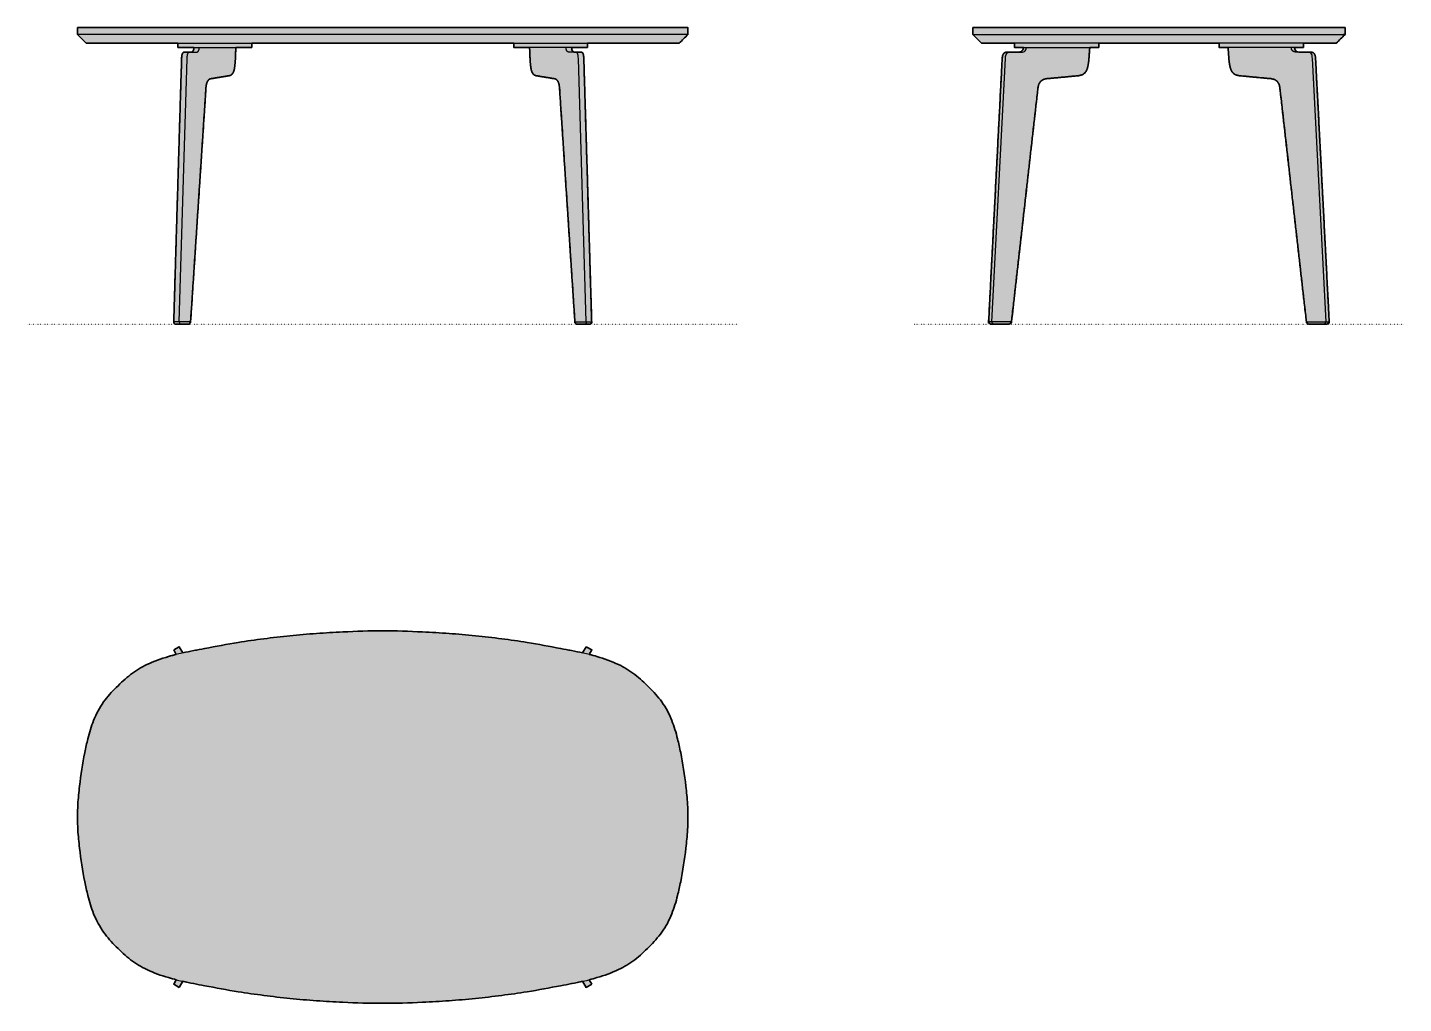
# Model space of a CAD drawing. Header units: millimetres. Extents: x 0 to 1733, y -856 to 374.
import ezdxf

# ---------------------------------------------------------------- set-up
doc = ezdxf.new("R2010")
doc.units = ezdxf.units.MM
doc.linetypes.add('Dots', pattern=[1, 0, -1])
doc.layers.add('Blocks', color=7, linetype='Continuous')
doc.layers.add('Blocks$Fill', color=7, linetype='Continuous', true_color=0xffffff)
for name, color, linetype, lineweight, true_color in [('Blocks$Inner', 7, 'Continuous', 25, 0x007f00), ('Blocks$Outline', 7, 'Continuous', 35, 0xff3f3f), ('Groud', 7, 'Dots', 25, 0x243775)]:
    doc.layers.add(name, color=color, linetype=linetype, lineweight=lineweight, true_color=true_color)

# ---------------------------------------------------------------- blocks, each defined once
blk = doc.blocks.new('Join Coffee Table Top')
at = {"layer": 'Blocks$Fill'}
blk.add_hatch(color=256, dxfattribs=at).paths.add_polyline_path([(740.4, 159.4), (712.7, 165), (670.6, 172.7), (638.4, 177.2), (605.4, 181.1), (572.1, 183.9), (538.7, 185.9), (513.7, 186.9), (501.1, 187.1), (488.6, 187.1), (476, 187.1), (463.5, 186.9), (438.4, 185.9), (405, 183.9), (371.8, 181.1), (338.7, 177.2), (306.6, 172.7), (264.4, 165), (236.8, 159.4), (232.3, 167.2), (225.4, 163.2), (228.6, 157.5), (223.7, 156.2), (218.7, 154.9), (211.8, 152.7), (208.3, 151.6), (204.9, 150.4), (201.5, 149.1), (198.1, 147.7), (194.8, 146.2), (191.5, 144.7), (188.8, 143.4), (186.2, 142), (183.6, 140.5), (181, 139), (178.5, 137.4), (176, 135.7), (173.5, 134), (171.1, 132.2), (168.7, 130.4), (166.4, 128.5), (164.1, 126.5), (161.8, 124.5), (157.4, 120.3), (153.1, 116.1), (148.8, 111.7), (144.7, 107.2), (142.7, 104.9), (140.7, 102.6), (138.8, 100.2), (137, 97.7), (135.2, 95), (133.4, 92.2), (131.7, 89.4), (130.1, 86.5), (128.5, 83.5), (127.1, 80.5), (125.7, 77.5), (124.5, 74.4), (123.4, 71.6), (122.3, 68.8), (121.4, 65.9), (120.4, 63), (118.7, 57.2), (117.2, 51.4), (115.1, 42.7), (113.3, 34), (111.3, 23.5), (109.6, 12.9), (108.1, 2.3), (106.7, -8.3), (105.5, -19.7), (105, -25.4), (104.6, -31.1), (104.2, -39.2), (104.1, -47.3), (104.2, -55.4), (104.6, -63.5), (105, -69.2), (105.5, -75), (106.7, -86.4), (108.1, -97), (109.6, -107.6), (111.3, -118.1), (113.3, -128.6), (115.1, -137.4), (117.2, -146.1), (118.7, -151.9), (120.4, -157.7), (121.4, -160.6), (122.3, -163.4), (123.4, -166.2), (124.5, -169.1), (125.7, -172.1), (127.1, -175.2), (128.5, -178.2), (130.1, -181.1), (131.7, -184), (133.4, -186.9), (135.2, -189.6), (137, -192.4), (138.8, -194.8), (140.7, -197.2), (142.7, -199.6), (144.7, -201.9), (148.8, -206.4), (153.1, -210.7), (157.4, -215), (161.8, -219.1), (164.1, -221.1), (166.4, -223.1), (168.7, -225), (171.1, -226.9), (173.5, -228.7), (176, -230.4), (178.5, -232), (181, -233.6), (183.6, -235.1), (186.2, -236.6), (188.8, -238), (191.5, -239.4), (194.8, -240.9), (198.1, -242.4), (201.5, -243.7), (204.9, -245), (208.3, -246.2), (211.8, -247.4), (218.7, -249.5), (223.7, -250.9), (228.6, -252.2), (225.4, -257.9), (232.3, -261.9), (236.8, -254.1), (264.4, -259.7), (306.6, -267.3), (338.7, -271.9), (371.8, -275.7), (405, -278.6), (438.4, -280.5), (463.5, -281.5), (476, -281.8), (488.6, -281.7), (501.1, -281.8), (513.7, -281.5), (538.7, -280.5), (572.1, -278.6), (605.4, -275.7), (638.4, -271.9), (670.6, -267.3), (712.7, -259.7), (740.4, -254.1), (744.9, -261.9), (751.8, -257.9), (748.5, -252.2), (753.5, -250.9), (758.5, -249.5), (765.4, -247.4), (768.9, -246.2), (772.3, -245), (775.7, -243.7), (779, -242.4), (782.4, -240.9), (785.6, -239.4), (788.3, -238), (791, -236.6), (793.6, -235.1), (796.2, -233.6), (798.7, -232), (801.2, -230.4), (803.7, -228.7), (806.1, -226.9), (808.5, -225), (810.8, -223.1), (813.1, -221.1), (815.4, -219.1), (819.8, -215), (824.1, -210.7), (828.4, -206.4), (832.5, -201.9), (834.5, -199.6), (836.4, -197.2), (838.3, -194.8), (840.1, -192.4), (842, -189.6), (843.8, -186.9), (845.5, -184), (847.1, -181.1), (848.6, -178.2), (850.1, -175.2), (851.4, -172.1), (852.7, -169.1), (853.8, -166.2), (854.8, -163.4), (855.8, -160.6), (856.7, -157.7), (858.4, -151.9), (860, -146.1), (862, -137.4), (863.9, -128.6), (865.9, -118.1), (867.6, -107.6), (869.1, -97), (870.4, -86.4), (871.7, -75), (872.2, -69.2), (872.6, -63.5), (872.9, -55.4), (873.1, -47.3), (872.9, -39.2), (872.6, -31.1), (872.2, -25.4), (871.7, -19.7), (870.4, -8.3), (869.1, 2.3), (867.6, 12.9), (865.9, 23.5), (863.9, 34), (862, 42.7), (860, 51.4), (858.4, 57.2), (856.7, 63), (855.8, 65.9), (854.8, 68.8), (853.8, 71.6), (852.7, 74.4), (851.4, 77.5), (850.1, 80.5), (848.6, 83.5), (847.1, 86.5), (845.5, 89.4), (843.8, 92.2), (842, 95), (840.1, 97.7), (838.3, 100.2), (836.4, 102.6), (834.5, 104.9), (832.5, 107.2), (828.4, 111.7), (824.1, 116.1), (819.8, 120.3), (815.4, 124.5), (813.1, 126.5), (810.8, 128.5), (808.5, 130.4), (806.1, 132.2), (803.7, 134), (801.2, 135.7), (798.7, 137.4), (796.2, 139), (793.6, 140.5), (791, 142), (788.3, 143.4), (785.6, 144.7), (782.4, 146.2), (779, 147.7), (775.7, 149.1), (772.3, 150.4), (768.9, 151.6), (765.4, 152.7), (758.5, 154.9), (753.5, 156.2), (748.5, 157.5), (751.8, 163.2), (744.9, 167.2)], flags=0)
at = {"layer": 'Blocks$Inner'}
for points in [[(236.8, 159.4), (232.3, 167.2), (225.4, 163.2), (228.6, 157.5)], [(740.4, 159.4), (744.9, 167.2), (751.8, 163.2), (748.5, 157.5)], [(236.8, -254.1), (232.3, -261.9), (225.4, -257.9), (228.6, -252.2)], [(740.4, -254.1), (744.9, -261.9), (751.8, -257.9), (748.5, -252.2)]]:
    blk.add_lwpolyline(points, dxfattribs=at)
for points, knots in [([(488.6, 187.1), (471.9, 187.4), (444, 186.2), (405.1, 184.1), (371.8, 181.2), (339, 177.4), (303.1, 172.4), (263.1, 164.7), (224.2, 157.4), (192.7, 146.3), (170.5, 132.8), (152.8, 116.2), (135.7, 97.8), (124, 75.4), (117.5, 53.5), (111.4, 25.9), (107.3, -1.7), (104.5, -28.9), (104.1, -41.9), (104.1, -47.3)], [104.865226, 104.865226, 104.865226, 104.865226, 109.883031, 113.225835, 116.565066, 119.891064, 123.136457, 127.422587, 132.1075, 135.008847, 137.402401, 139.823196, 142.260253, 144.908892, 147.319542, 149.105325, 153.385147, 155.678171, 157.298234, 157.298234, 157.298234, 157.298234]), ([(873.1, -47.3), (873.1, -41.9), (872.7, -28.9), (869.9, -1.7), (865.8, 25.9), (859.7, 53.5), (853.2, 75.4), (841.4, 97.8), (824.3, 116.2), (806.7, 132.8), (784.5, 146.3), (753, 157.4), (714, 164.7), (674, 172.4), (638.2, 177.4), (605.4, 181.2), (572.1, 184.1), (533.2, 186.2), (505.3, 187.4), (488.6, 187.1)], [52.432217, 52.432217, 52.432217, 52.432217, 54.05228, 56.345304, 60.625127, 62.410909, 64.821559, 67.470198, 69.907255, 72.32805, 74.721604, 77.622951, 82.307865, 86.593994, 89.839387, 93.165385, 96.504616, 99.84742, 104.865226, 104.865226, 104.865226, 104.865226]), ([(104.1, -47.3), (104.1, -52.7), (104.5, -65.8), (107.3, -93), (111.4, -120.6), (117.5, -148.1), (124, -170.1), (135.7, -192.5), (152.8, -210.9), (170.5, -227.5), (192.7, -240.9), (224.2, -252), (263.1, -259.4), (303.1, -267.1), (339, -272), (371.8, -275.9), (405.1, -278.8), (444, -280.9), (471.9, -282), (488.6, -281.7)], [157.298234, 157.298234, 157.298234, 157.298234, 158.918297, 161.211322, 165.491144, 167.276926, 169.687576, 172.336216, 174.773273, 177.194068, 179.587622, 182.488969, 187.173882, 191.460012, 194.705404, 198.031403, 201.370634, 204.713438, 209.731243, 209.731243, 209.731243, 209.731243]), ([(488.6, -281.7), (505.3, -282), (533.2, -280.9), (572.1, -278.8), (605.4, -275.9), (638.2, -272), (674, -267.1), (714, -259.4), (753, -252), (784.5, -240.9), (806.7, -227.5), (824.3, -210.9), (841.4, -192.5), (853.2, -170.1), (859.7, -148.1), (865.8, -120.6), (869.9, -93), (872.7, -65.8), (873.1, -52.7), (873.1, -47.3)], [-0.000792, -0.000792, -0.000792, -0.000792, 5.017013, 8.359817, 11.699048, 15.025047, 18.27044, 22.556569, 27.241483, 30.142829, 32.536384, 34.957178, 37.394235, 40.042875, 42.453525, 44.239307, 48.519129, 50.812154, 52.432217, 52.432217, 52.432217, 52.432217])]:
    blk.add_open_spline(points, degree=3, knots=knots, dxfattribs=at)
at = {"layer": 'Blocks$Outline'}
for points in [[(232.3, 167.2), (225.4, 163.2)], [(225.4, 163.2), (228.6, 157.5)], [(236.8, 159.4), (232.3, 167.2)], [(744.9, 167.2), (740.4, 159.4)], [(751.8, 163.2), (744.9, 167.2)], [(748.5, 157.5), (751.8, 163.2)], [(228.6, -252.2), (225.4, -257.9)], [(225.4, -257.9), (232.3, -261.9)], [(232.3, -261.9), (236.8, -254.1)], [(740.4, -254.1), (744.9, -261.9)], [(744.9, -261.9), (751.8, -257.9)], [(751.8, -257.9), (748.5, -252.2)]]:
    blk.add_lwpolyline(points, dxfattribs=at)
for points, knots in [([(488.6, 187.1), (471.9, 187.4), (444, 186.2), (405.1, 184.1), (371.8, 181.2), (339, 177.4), (303.1, 172.4), (269.2, 165.9), (245.9, 161.5), (236.8, 159.4)], [-104.86681, -104.86681, -104.86681, -104.86681, -99.849004, -96.506201, -93.166969, -89.840971, -86.595578, -82.309449, -79.488522, -79.488522, -79.488522, -79.488522]), ([(740.4, 159.4), (731.2, 161.5), (707.9, 165.9), (674, 172.4), (638.2, 177.4), (605.4, 181.2), (572.1, 184.1), (533.2, 186.2), (505.3, 187.4), (488.6, 187.1)], [79.488522, 79.488522, 79.488522, 79.488522, 82.309449, 86.595578, 89.840971, 93.166969, 96.506201, 99.849004, 104.86681, 104.86681, 104.86681, 104.86681]), ([(228.6, 157.5), (225.3, 156.7), (212.7, 153.3), (192.7, 146.3), (170.5, 132.8), (152.8, 116.2), (135.7, 97.8), (124, 75.4), (117.5, 53.5), (111.4, 25.9), (107.3, -1.7), (104.5, -28.9), (104.1, -41.9), (104.1, -47.3)], [-78.653096, -78.653096, -78.653096, -78.653096, -77.624535, -74.723188, -72.329634, -69.90884, -67.471782, -64.823143, -62.412493, -60.626711, -56.346888, -54.053864, -52.433801, -52.433801, -52.433801, -52.433801]), ([(873.1, -47.3), (873.1, -41.9), (872.7, -28.9), (869.9, -1.7), (865.8, 25.9), (859.7, 53.5), (853.2, 75.4), (841.4, 97.8), (824.3, 116.2), (806.7, 132.8), (784.5, 146.3), (764.5, 153.3), (751.9, 156.7), (748.5, 157.5)], [52.433801, 52.433801, 52.433801, 52.433801, 54.053864, 56.346888, 60.626711, 62.412493, 64.823143, 67.471782, 69.90884, 72.329634, 74.723188, 77.624535, 78.653096, 78.653096, 78.653096, 78.653096]), ([(104.1, -47.3), (104.1, -52.7), (104.5, -65.8), (107.3, -93), (111.4, -120.6), (117.5, -148.1), (124, -170.1), (135.7, -192.5), (152.8, -210.9), (170.5, -227.5), (192.7, -240.9), (212.7, -248), (225.3, -251.3), (228.6, -252.2)], [52.433801, 52.433801, 52.433801, 52.433801, 54.053864, 56.346888, 60.626711, 62.412493, 64.823143, 67.471782, 69.90884, 72.329634, 74.723188, 77.624535, 78.653096, 78.653096, 78.653096, 78.653096]), ([(748.5, -252.2), (751.9, -251.3), (764.5, -248), (784.5, -240.9), (806.7, -227.5), (824.3, -210.9), (841.4, -192.5), (853.2, -170.1), (859.7, -148.1), (865.8, -120.6), (869.9, -93), (872.7, -65.8), (873.1, -52.7), (873.1, -47.3)], [-78.653096, -78.653096, -78.653096, -78.653096, -77.624535, -74.723188, -72.329634, -69.90884, -67.471782, -64.823143, -62.412493, -60.626711, -56.346888, -54.053864, -52.433801, -52.433801, -52.433801, -52.433801]), ([(236.8, -254.1), (245.9, -256.2), (269.2, -260.6), (303.1, -267.1), (339, -272), (371.8, -275.9), (405.1, -278.8), (444, -280.9), (471.9, -282), (488.6, -281.7)], [79.488522, 79.488522, 79.488522, 79.488522, 82.309449, 86.595578, 89.840971, 93.166969, 96.506201, 99.849004, 104.86681, 104.86681, 104.86681, 104.86681]), ([(488.6, -281.7), (505.3, -282), (533.2, -280.9), (572.1, -278.8), (605.4, -275.9), (638.2, -272), (674, -267.1), (707.9, -260.6), (731.2, -256.2), (740.4, -254.1)], [-104.86681, -104.86681, -104.86681, -104.86681, -99.849004, -96.506201, -93.166969, -89.840971, -86.595578, -82.309449, -79.488522, -79.488522, -79.488522, -79.488522])]:
    blk.add_open_spline(points, degree=3, knots=knots, dxfattribs=at)
blk = doc.blocks.new('Join Coffee Table Side')
at = {"layer": 'Blocks$Fill'}
blk.add_hatch(color=256, dxfattribs=at).paths.add_polyline_path([(84.6, 353.8), (73.6, 364.7), (73.6, 373.5), (73.6, 373.5), (73.7, 373.5), (77.5, 373.5), (542.4, 373.5), (542.4, 373.5), (542.4, 373.5), (542.4, 364.7), (531.4, 353.8), (531.4, 353.8), (531.2, 353.8), (530.7, 353.8), (489.9, 353.8), (489.9, 348.5), (478.7, 348.5), (479.1, 346.3), (479.5, 345.3), (480.5, 344.1), (481.3, 343.4), (482.6, 342.9), (484.2, 342.6), (500.4, 342.5), (501.7, 342.1), (502.8, 341.5), (503.7, 340.6), (504.4, 339.4), (504.9, 338.1), (505.1, 337.2), (505.2, 336.3), (505.4, 334.7), (522.5, 3), (522.1, 3), (521.3, 0.9), (519.5, 0), (496.7, 0), (494.9, 0.9), (494.1, 3), (493.7, 3), (460.3, 298.3), (459.4, 301.9), (457.2, 305.6), (453.8, 308), (450.8, 308.9), (408.7, 312.9), (407.6, 313.2), (406.3, 313.5), (404.5, 314), (403.8, 314.4), (403, 314.9), (401.2, 316.4), (400.7, 317.2), (400.1, 317.9), (398.9, 319.9), (398.1, 322.3), (397.4, 325.1), (396.4, 331.3), (395.1, 348.5), (383.8, 348.5), (383.8, 353.8), (232.2, 353.8), (232.2, 348.5), (220.9, 348.5), (219.7, 331.3), (218.7, 325.1), (218, 322.3), (217.1, 319.9), (216, 317.9), (215.4, 317.2), (214.8, 316.4), (213, 314.9), (212.2, 314.4), (211.5, 314), (209.7, 313.5), (208.5, 313.2), (207.3, 312.9), (165.2, 308.9), (162.2, 308), (158.9, 305.6), (156.6, 301.9), (155.8, 298.3), (122.3, 3), (121.9, 3), (121.2, 0.9), (119.3, 0), (96.6, 0), (94.7, 0.9), (94, 3), (93.5, 3), (110.7, 334.7), (110.8, 336.3), (111, 337.2), (111.2, 338.1), (111.6, 339.4), (112.4, 340.6), (113.2, 341.5), (114.4, 342.1), (115.7, 342.5), (119.7, 342.5), (131.9, 342.6), (133.5, 342.9), (134.7, 343.4), (135.6, 344.1), (136.5, 345.3), (136.9, 346.3), (137.3, 348.5), (126.1, 348.5), (126.1, 353.8)], flags=0)
at = {"layer": 'Blocks$Inner'}
for p, q in [((160.4, 348.4), (161.5, 348.4)), ((455.7, 348.4), (454.7, 348.4))]:
    blk.add_line(p, q, dxfattribs=at)
for points in [[(73.7, 373.5), (73.7, 364.7), (84.7, 353.8)], [(531.5, 353.8), (542.5, 364.7), (542.5, 373.5)], [(97.6, 3), (114.7, 334.7), (114.9, 336.3), (115, 337.2), (115.2, 338.1), (115.7, 339.4), (116.4, 340.6), (117.3, 341.5), (118.4, 342.1), (119.7, 342.5), (136.1, 342.6), (137.5, 342.9), (138.8, 343.4), (139.6, 344.1), (140.6, 345.3), (141, 346.3), (141.4, 348.5)], [(126.1, 353.8), (126.1, 348.5), (232.3, 348.5), (232.3, 353.8)], [(137.4, 348.5), (137, 346.3), (136.6, 345.3), (135.6, 344.1), (134.8, 343.4), (133.5, 342.9), (131.9, 342.6)], [(490, 353.8), (490, 348.5), (383.9, 348.5), (383.9, 353.8)], [(478.8, 348.5), (479.1, 346.3), (479.6, 345.3), (480.5, 344.1), (481.4, 343.4), (482.6, 342.9), (484.2, 342.6)], [(518.6, 3), (501.4, 334.7), (501.3, 336.3), (501.1, 337.2), (500.9, 338.1), (500.5, 339.4), (499.7, 340.6), (498.9, 341.5), (497.7, 342.1), (496.4, 342.5)], [(94, 3), (94.8, 0.9), (96.6, 0), (119.4, 0), (121.2, 0.9), (122, 3)], [(100.4, 0), (98.6, 0.9), (97.8, 3)], [(522.1, 3), (521.4, 0.9), (519.5, 0), (496.8, 0), (494.9, 0.9), (494.2, 3)], [(515.7, 0), (517.6, 0.9), (518.3, 3)]]:
    blk.add_lwpolyline(points, dxfattribs=at)
for points, knots in [([(308.1, 373.5), (295.1, 373.5), (270.8, 373.5), (235.1, 373.5), (202.8, 373.5), (174.6, 373.5), (156.4, 373.5), (144.3, 373.5), (133.3, 373.5), (121, 373.5), (108.7, 373.5), (98.3, 373.5), (92.1, 373.5), (79, 373.5), (78.7, 373.5), (74.1, 373.5), (73.7, 373.5)], [77.44916, 77.44916, 77.44916, 77.44916, 81.35566, 84.720772, 88.292336, 91.208701, 93.704956, 94.924171, 96.140032, 98.543792, 101.059606, 104.629622, 110.571849, 116.514076, 123.195474, 129.876871, 129.876871, 129.876871, 129.876871]), ([(75.5, 364.7), (76.2, 364.7), (77.7, 364.7), (78.5, 364.7), (79.4, 364.7), (80.5, 364.7), (82.2, 364.7), (84.5, 364.7), (87.2, 364.7), (89.9, 364.7), (92.4, 364.7), (95.3, 364.7), (99.1, 364.7), (105.7, 364.7), (114.6, 364.7), (124.7, 364.7), (133.6, 364.7), (143.6, 364.7), (154.6, 364.7), (166.7, 364.7), (179.8, 364.7), (193.7, 364.7), (212.8, 364.7), (237.1, 364.8), (261.6, 364.7), (281.4, 364.7), (295.2, 364.7), (304.1, 364.7), (308.1, 364.7)], [0.0285714, 0.0285714, 0.0285714, 0.0285714, 0.0571429, 0.0857143, 0.1, 0.1142857, 0.1285714, 0.1428571, 0.1571429, 0.1714286, 0.1857143, 0.2, 0.2285714, 0.2571429, 0.2857143, 0.3, 0.3142857, 0.3285714, 0.3428571, 0.3571429, 0.3714286, 0.3857143, 0.4, 0.4285714, 0.4571429, 0.4714286, 0.4857143, 0.4970257, 0.4970257, 0.4970257, 0.4970257]), ([(542.4, 373.5), (542, 373.5), (537.5, 373.5), (537.2, 373.5), (524, 373.5), (517.8, 373.5), (507.4, 373.5), (495.1, 373.5), (482.9, 373.5), (471.9, 373.5), (459.8, 373.5), (441.5, 373.5), (413.3, 373.5), (381.1, 373.5), (345.3, 373.5), (321.1, 373.5), (308.1, 373.5)], [25.021449, 25.021449, 25.021449, 25.021449, 31.702847, 38.384245, 44.326472, 50.268699, 53.838715, 56.354529, 58.758289, 59.97415, 61.193365, 63.68962, 66.605984, 70.177549, 73.542661, 77.44916, 77.44916, 77.44916, 77.44916]), ([(308.1, 364.7), (312, 364.7), (321, 364.7), (334.8, 364.7), (354.5, 364.7), (379.1, 364.8), (403.4, 364.7), (422.5, 364.7), (436.4, 364.7), (449.4, 364.7), (461.5, 364.7), (472.5, 364.7), (482.5, 364.7), (491.5, 364.7), (501.5, 364.7), (510.5, 364.7), (517.1, 364.7), (520.8, 364.7), (523.8, 364.7), (526.3, 364.7), (529, 364.7), (531.6, 364.7), (534, 364.7), (535.7, 364.7), (536.7, 364.7), (537.6, 364.7), (538.4, 364.7), (539.9, 364.7), (540.6, 364.7)], [0.4970257, 0.4970257, 0.4970257, 0.4970257, 0.5083372, 0.5226229, 0.5369086, 0.56548, 0.5940515, 0.6083372, 0.6226229, 0.6369086, 0.6511943, 0.66548, 0.6797657, 0.6940515, 0.7083372, 0.7369086, 0.76548, 0.7940515, 0.8083372, 0.8226229, 0.8369086, 0.8511943, 0.86548, 0.8797657, 0.8940515, 0.9083372, 0.9369086, 0.96548, 0.96548, 0.96548, 0.96548]), ([(84.9, 353.8), (84.8, 353.8), (84.7, 353.8), (84.7, 353.8), (84.7, 353.8)], [100.268151, 100.268151, 100.268151, 100.268151, 101.4915, 102.09022, 102.09022, 102.09022, 102.09022]), ([(308.1, 353.8), (306.5, 353.8), (302, 353.8), (294.6, 353.8), (285.8, 353.8), (277, 353.8), (266.1, 353.8), (252.9, 353.8), (237.4, 353.8), (221.8, 353.8), (207.1, 353.8), (193.8, 353.8), (184.3, 353.8), (177.2, 353.8), (171, 353.8), (163.1, 353.8), (153.7, 353.8), (144.3, 353.8), (137.5, 353.8), (132.9, 353.8), (130.1, 353.8), (127.6, 353.8), (123.9, 353.8), (119.8, 353.8), (114.9, 353.8), (110.7, 353.8), (107.6, 353.8), (105.1, 353.8), (103, 353.8), (100.6, 353.8), (98.1, 353.8), (95.6, 353.8), (93.8, 353.8), (92.6, 353.8), (91.8, 353.8), (91.1, 353.8), (90.4, 353.8), (89.8, 353.8), (89.3, 353.8), (88.6, 353.8), (87.5, 353.8), (86.4, 353.8), (85.4, 353.8), (85, 353.8), (84.9, 353.8)], [50.134076, 50.134076, 50.134076, 50.134076, 50.601383, 51.48327, 52.365156, 53.243779, 54.122402, 55.671485, 57.220568, 58.834843, 60.449117, 61.737156, 63.025196, 63.578966, 64.132736, 65.204388, 66.481127, 67.884822, 69.288517, 69.810935, 70.333353, 70.87715, 71.420948, 72.774239, 74.127529, 76.255779, 78.384028, 79.778176, 81.172324, 82.578735, 83.985145, 85.356322, 86.727498, 87.427413, 88.127329, 88.888741, 89.650154, 91.205304, 92.760454, 94.344853, 95.929252, 97.487027, 99.044803, 100.268151, 100.268151, 100.268151, 100.268151]), ([(531.3, 353.8), (531.1, 353.8), (530.7, 353.8), (529.8, 353.8), (528.6, 353.8), (527.6, 353.8), (526.9, 353.8), (526.3, 353.8), (525.7, 353.8), (525, 353.8), (524.4, 353.8), (523.6, 353.8), (522.4, 353.8), (520.5, 353.8), (518.1, 353.8), (515.5, 353.8), (513.1, 353.8), (511, 353.8), (508.6, 353.8), (505.4, 353.8), (501.2, 353.8), (496.4, 353.8), (492.2, 353.8), (488.6, 353.8), (486, 353.8), (483.2, 353.8), (478.7, 353.8), (471.8, 353.8), (462.5, 353.8), (453, 353.8), (445.1, 353.8), (438.9, 353.8), (431.9, 353.8), (422.3, 353.8), (409, 353.8), (394.4, 353.8), (378.7, 353.8), (363.2, 353.8), (350.1, 353.8), (339.1, 353.8), (330.4, 353.8), (321.6, 353.8), (314.1, 353.8), (309.6, 353.8), (308.1, 353.8)], [0, 0, 0, 0, 1.223349, 2.781124, 4.338899, 5.923298, 7.507697, 9.062847, 10.617997, 11.37941, 12.140823, 12.840738, 13.540653, 14.911829, 16.283006, 17.689417, 19.095827, 20.489975, 21.884123, 24.012372, 26.140622, 27.493913, 28.847203, 29.391001, 29.934798, 30.457216, 30.979634, 32.383329, 33.787024, 35.063763, 36.135415, 36.689185, 37.242955, 38.530995, 39.819034, 41.433308, 43.047583, 44.596666, 46.145749, 47.024372, 47.902995, 48.784882, 49.666768, 50.134076, 50.134076, 50.134076, 50.134076]), ([(531.4, 353.8), (531.5, 353.8), (531.5, 353.8), (531.4, 353.8), (531.3, 353.8)], [-1.822069, -1.822069, -1.822069, -1.822069, -1.223349, 0, 0, 0, 0])]:
    blk.add_open_spline(points, degree=3, knots=knots, dxfattribs=at)
for points, degree in [([(73.7, 373.5), (73.7, 373.5), (73.7, 373.5), (73.7, 373.5)], 3), ([(73.7, 364.7), (73.7, 364.7), (73.7, 364.7), (73.7, 364.7)], 3), ([(73.7, 364.7), (73.8, 364.7), (73.8, 364.7), (73.9, 364.7), (73.9, 364.7)], 3), ([(73.9, 364.7), (74.2, 364.7), (74.8, 364.7), (75.5, 364.7)], 3), ([(542.3, 364.7), (542, 364.7), (541.3, 364.7), (540.6, 364.7)], 3), ([(542.4, 364.7), (542.4, 364.7), (542.4, 364.7), (542.3, 364.7), (542.3, 364.7)], 3), ([(542.5, 373.5), (542.5, 373.5), (542.5, 373.5), (542.4, 373.5)], 3), ([(542.5, 364.7), (542.5, 364.7), (542.5, 364.7), (542.4, 364.7)], 3), ([(221, 348.5), (219.7, 331.3)], 1), ([(395.2, 348.5), (396.4, 331.3)], 1), ([(475.1, 346.3), (474.8, 348.5)], 1), ([(93.6, 3), (110.7, 334.7)], 1), ([(110.7, 334.7), (110.9, 336.3)], 1), ([(110.9, 336.3), (111, 337.2)], 1), ([(111, 337.2), (111.2, 338.1)], 1), ([(111.2, 338.1), (111.7, 339.4)], 1), ([(111.7, 339.4), (112.4, 340.6)], 1), ([(112.4, 340.6), (113.3, 341.5)], 1), ([(113.3, 341.5), (114.4, 342.1)], 1), ([(114.4, 342.1), (115.7, 342.5)], 1), ([(115.7, 342.5), (119.7, 342.5)], 1), ([(219.7, 331.3), (218.7, 325.1)], 1), ([(396.4, 331.3), (397.4, 325.1)], 1), ([(475.6, 345.3), (475.1, 346.3)], 1), ([(476.5, 344.1), (475.6, 345.3)], 1), ([(477.4, 343.4), (476.5, 344.1)], 1), ([(478.6, 342.9), (477.4, 343.4)], 1), ([(480, 342.6), (478.6, 342.9)], 1), ([(496.4, 342.5), (480, 342.6)], 1), ([(500.4, 342.5), (496.4, 342.5)], 1), ([(501.7, 342.1), (500.4, 342.5)], 1), ([(502.9, 341.5), (501.7, 342.1)], 1), ([(503.7, 340.6), (502.9, 341.5)], 1), ([(504.5, 339.4), (503.7, 340.6)], 1), ([(504.9, 338.1), (504.5, 339.4)], 1), ([(505.1, 337.2), (504.9, 338.1)], 1), ([(505.3, 336.3), (505.1, 337.2)], 1), ([(505.4, 334.7), (505.3, 336.3)], 1), ([(522.6, 3), (505.4, 334.7)], 1), ([(207.4, 312.9), (165.3, 308.9)], 1), ([(208.5, 313.2), (207.4, 312.9)], 1), ([(209.8, 313.5), (208.5, 313.2)], 1), ([(211.5, 314), (209.8, 313.5)], 1), ([(212.3, 314.4), (211.5, 314)], 1), ([(215.4, 317.2), (214.9, 316.4)], 1), ([(216, 317.9), (215.4, 317.2)], 1), ([(217.1, 319.9), (216, 317.9)], 1), ([(218, 322.3), (217.1, 319.9)], 1), ([(218.7, 325.1), (218, 322.3)], 1), ([(397.4, 325.1), (398.1, 322.3)], 1), ([(398.1, 322.3), (399, 319.9)], 1), ([(399, 319.9), (400.1, 317.9)], 1), ([(400.1, 317.9), (400.7, 317.2)], 1), ([(400.7, 317.2), (401.3, 316.4)], 1), ([(403.8, 314.4), (404.6, 314)], 1), ([(404.6, 314), (406.4, 313.5)], 1), ([(406.4, 313.5), (407.6, 313.2)], 1), ([(407.6, 313.2), (408.8, 312.9)], 1), ([(408.8, 312.9), (450.9, 308.9)], 1), ([(155.8, 298.3), (122.4, 3)], 1), ([(156.7, 301.9), (155.8, 298.3)], 1), ([(158.9, 305.6), (156.7, 301.9)], 1), ([(162.3, 308), (158.9, 305.6)], 1), ([(165.3, 308.9), (162.3, 308)], 1), ([(450.9, 308.9), (453.9, 308)], 1), ([(453.9, 308), (457.2, 305.6)], 1), ([(457.2, 305.6), (459.5, 301.9)], 1), ([(459.5, 301.9), (460.3, 298.3)], 1), ([(460.3, 298.3), (493.8, 3)], 1), ([(122.4, 3), (93.6, 3)], 1), ([(493.8, 3), (522.6, 3)], 1)]:
    blk.add_open_spline(points, degree=degree, dxfattribs=at)
for points, weights, degree in [([(213.1, 314.9), (212.3, 314.4)], [0.857667647165, 1], 1), ([(214.9, 316.4), (214, 315.7), (213.1, 314.9)], [1, 0.858025837508, 0.857667647165], 2), ([(401.3, 316.4), (402.2, 315.7), (403.1, 314.9)], [1, 0.858025837508, 0.857667647165], 2), ([(403.1, 314.9), (403.8, 314.4)], [0.857667647165, 1], 1)]:
    blk.add_rational_spline(points, weights, degree=degree, dxfattribs=at)
at = {"layer": 'Blocks$Outline'}
for points in [[(137.4, 348.5), (126.1, 348.5), (126.1, 353.8)], [(131.9, 342.6), (133.5, 342.9), (134.8, 343.4), (135.6, 344.1), (136.6, 345.3), (137, 346.3), (137.4, 348.5)], [(232.3, 353.8), (232.3, 348.5), (221, 348.5)], [(395.2, 348.5), (383.9, 348.5), (383.9, 353.8)], [(490, 353.8), (490, 348.5), (478.8, 348.5)], [(478.8, 348.5), (479.1, 346.3), (479.6, 345.3), (480.5, 344.1), (481.4, 343.4), (482.6, 342.9), (484.2, 342.6)], [(119.7, 342.5), (131.9, 342.6)], [(122, 3), (121.2, 0.9), (119.4, 0), (96.6, 0), (94.8, 0.9), (94, 3)], [(522.1, 3), (521.4, 0.9), (519.5, 0), (496.8, 0), (494.9, 0.9), (494.2, 3)]]:
    blk.add_lwpolyline(points, dxfattribs=at)
for points, degree, knots in [([(84.7, 353.8), (81, 357.4), (77.3, 361.1), (73.7, 364.7), (73.7, 367.7), (73.7, 370.6), (73.7, 373.5), (73.7, 373.5), (73.7, 373.5), (73.7, 373.5), (74.1, 373.5), (78.7, 373.5), (79, 373.5), (92.1, 373.5), (98.3, 373.5), (108.7, 373.5), (121, 373.5), (133.3, 373.5), (144.3, 373.5), (156.4, 373.5), (174.6, 373.5), (202.8, 373.5), (235.1, 373.5), (270.8, 373.5), (295.1, 373.5), (308.1, 373.5), (321.1, 373.5), (345.3, 373.5), (381.1, 373.5), (413.3, 373.5), (441.5, 373.5), (459.8, 373.5), (471.9, 373.5), (482.9, 373.5), (495.1, 373.5), (507.4, 373.5), (517.8, 373.5), (524, 373.5), (537.2, 373.5), (537.5, 373.5), (542, 373.5), (542.4, 373.5), (542.5, 373.5), (542.5, 373.5), (542.5, 373.5), (542.5, 370.6), (542.5, 367.7), (542.5, 364.7), (538.8, 361.1), (535.1, 357.4), (531.5, 353.8)], 3, [-154.898321, -154.898321, -154.898321, -154.898321, -139.342818, -139.342818, -139.342818, -130.579301, -130.579301, -130.579301, -129.876871, -129.876871, -129.876871, -123.195474, -116.514076, -110.571849, -104.629622, -101.059606, -98.543792, -96.140032, -94.924171, -93.704956, -91.208701, -88.292336, -84.720772, -81.35566, -77.44916, -77.44916, -77.44916, -73.542661, -70.177549, -66.605984, -63.68962, -61.193365, -59.97415, -58.758289, -56.354529, -53.838715, -50.268699, -44.326472, -38.384245, -31.702847, -25.021449, -25.021449, -25.021449, -24.31902, -24.31902, -24.31902, -15.555503, -15.555503, -15.555503, 0, 0, 0, 0]), ([(126.1, 353.8), (125.8, 353.8), (123.5, 353.8), (119.8, 353.8), (114.9, 353.8), (110.7, 353.8), (107.6, 353.8), (105.1, 353.8), (103, 353.8), (100.6, 353.8), (98.1, 353.8), (95.6, 353.8), (93.8, 353.8), (92.6, 353.8), (91.8, 353.8), (91.1, 353.8), (90.4, 353.8), (89.8, 353.8), (89.3, 353.8), (88.6, 353.8), (87.5, 353.8), (86.4, 353.8), (85.4, 353.8), (85, 353.8), (84.9, 353.8), (84.8, 353.8), (84.7, 353.8), (84.7, 353.8), (84.7, 353.8)], 3, [71.195262, 71.195262, 71.195262, 71.195262, 71.420948, 72.774239, 74.127529, 76.255779, 78.384028, 79.778176, 81.172324, 82.578735, 83.985145, 85.356322, 86.727498, 87.427413, 88.127329, 88.888741, 89.650154, 91.205304, 92.760454, 94.344853, 95.929252, 97.487027, 99.044803, 100.268151, 100.268151, 100.268151, 101.4915, 101.567186, 101.567186, 101.567186, 101.567186]), ([(383.9, 353.8), (382.1, 353.8), (375.2, 353.8), (363.2, 353.8), (350.1, 353.8), (339.1, 353.8), (330.4, 353.8), (321.6, 353.8), (314.1, 353.8), (309.6, 353.8), (308.1, 353.8), (306.5, 353.8), (302, 353.8), (294.6, 353.8), (285.8, 353.8), (277, 353.8), (266.1, 353.8), (252.9, 353.8), (241, 353.8), (234.1, 353.8), (232.3, 353.8)], 3, [42.503124, 42.503124, 42.503124, 42.503124, 43.047583, 44.596666, 46.145749, 47.024372, 47.902995, 48.784882, 49.666768, 50.134076, 50.134076, 50.134076, 50.601383, 51.48327, 52.365156, 53.243779, 54.122402, 55.671485, 57.220568, 57.765027, 57.765027, 57.765027, 57.765027]), ([(531.4, 353.8), (531.4, 353.8), (531.4, 353.8), (531.3, 353.8), (531.1, 353.8), (530.7, 353.8), (529.8, 353.8), (528.6, 353.8), (527.6, 353.8), (526.9, 353.8), (526.3, 353.8), (525.7, 353.8), (525, 353.8), (524.4, 353.8), (523.6, 353.8), (522.4, 353.8), (520.5, 353.8), (518.1, 353.8), (515.5, 353.8), (513.1, 353.8), (511, 353.8), (508.6, 353.8), (505.4, 353.8), (501.2, 353.8), (496.4, 353.8), (492.6, 353.8), (490.3, 353.8), (490, 353.8)], 3, [-0.804876, -0.804876, -0.804876, -0.804876, 0, 0, 0, 1.223349, 2.781124, 4.338899, 5.923298, 7.507697, 9.062847, 10.617997, 11.37941, 12.140823, 12.840738, 13.540653, 14.911829, 16.283006, 17.689417, 19.095827, 20.489975, 21.884123, 24.012372, 26.140622, 27.493913, 28.847203, 29.072889, 29.072889, 29.072889, 29.072889]), ([(531.5, 353.8), (531.5, 353.8), (531.5, 353.8), (531.5, 353.8), (531.4, 353.8)], 3, [1.2990462, 1.2990462, 1.2990462, 1.2990462, 1.2996585, 1.822069, 1.822069, 1.822069, 1.822069]), ([(94, 3), (93.8, 3), (93.6, 3), (102.2, 168.9), (110.7, 334.7), (110.8, 335.5), (110.9, 336.3), (111, 336.7), (111, 337.2), (111.1, 337.6), (111.2, 338.1), (111.5, 338.7), (111.7, 339.4), (112.1, 340), (112.4, 340.6), (112.9, 341.1), (113.3, 341.5), (113.8, 341.8), (114.4, 342.1), (115.1, 342.3), (115.7, 342.5), (117.7, 342.5), (119.7, 342.5)], 2, [422.231189, 422.231189, 422.231189, 422.662522, 422.662522, 754.858857, 754.858857, 756.373985, 756.373985, 757.292202, 757.292202, 758.208058, 758.208058, 759.596858, 759.596858, 761.049332, 761.049332, 762.265009, 762.265009, 763.584449, 763.584449, 764.932847, 764.932847, 768.93665, 768.93665, 768.93665]), ([(484.2, 342.6), (490.3, 342.5), (496.4, 342.5), (498.4, 342.5), (500.4, 342.5), (501.1, 342.3), (501.7, 342.1), (502.3, 341.8), (502.9, 341.5), (503.3, 341.1), (503.7, 340.6), (504.1, 340), (504.5, 339.4), (504.7, 338.7), (504.9, 338.1), (505, 337.6), (505.1, 337.2), (505.2, 336.7), (505.3, 336.3), (505.3, 335.5), (505.4, 334.7), (514, 168.9), (522.6, 3), (522.3, 3), (522.1, 3)], 2, [-781.147325, -781.147325, -781.147325, -768.93665, -768.93665, -764.932847, -764.932847, -763.584449, -763.584449, -762.265009, -762.265009, -761.049332, -761.049332, -759.596858, -759.596858, -758.208058, -758.208058, -757.292202, -757.292202, -756.373985, -756.373985, -754.858857, -754.858857, -422.662522, -422.662522, -422.230835, -422.230835, -422.230835])]:
    blk.add_open_spline(points, degree=degree, knots=knots, dxfattribs=at)
for points, weights, knots in [([(221, 348.5), (220.3, 339.9), (219.7, 331.3), (219.2, 328.2), (218.7, 325.1), (218.4, 323.7), (218, 322.3), (217.6, 321.1), (217.1, 319.9), (216.6, 318.9), (216, 317.9), (215.7, 317.5), (215.4, 317.2), (215.2, 316.8), (214.9, 316.4), (214, 315.7), (213.1, 314.9), (212.7, 314.6), (212.3, 314.4), (211.9, 314.2), (211.5, 314), (210.7, 313.7), (209.8, 313.5), (209.1, 313.3), (208.5, 313.2), (207.9, 313.1), (207.4, 312.9), (186.3, 310.9), (165.3, 308.9), (163.8, 308.4), (162.3, 308), (160.6, 306.8), (158.9, 305.6), (157.8, 303.7), (156.7, 301.9), (156.3, 300.1), (155.8, 298.3), (139.1, 150.7), (122.4, 3), (122.2, 3), (122, 3)], [1, 1, 1, 1, 1, 1, 1, 1, 1, 1, 1, 1, 1, 1, 1, 0.858025837508, 0.857667647165, 0.928833823582, 1, 1, 1, 1, 1, 1, 1, 1, 1, 1, 1, 1, 1, 1, 1, 1, 1, 1, 1, 1, 1, 1, 1], [0, 0, 0, 17.188251, 17.188251, 23.442107, 23.442107, 26.334898, 26.334898, 28.89741, 28.89741, 31.173582, 31.173582, 32.122854, 32.122854, 33.064348, 33.064348, 33.075809, 33.075809, 33.936129, 33.936129, 34.811709, 34.811709, 36.66503, 36.66503, 37.953158, 37.953158, 39.141774, 39.141774, 81.396062, 81.396062, 84.560939, 84.560939, 88.669235, 88.669235, 92.992362, 92.992362, 96.634762, 96.634762, 393.857516, 393.857516, 394.28885, 394.28885, 394.28885]), ([(494.2, 3), (494, 3), (493.8, 3), (477, 150.7), (460.3, 298.3), (459.9, 300.1), (459.5, 301.9), (458.3, 303.7), (457.2, 305.6), (455.6, 306.8), (453.9, 308), (452.4, 308.4), (450.9, 308.9), (429.8, 310.9), (408.8, 312.9), (408.2, 313.1), (407.6, 313.2), (407, 313.3), (406.4, 313.5), (405.5, 313.7), (404.6, 314), (404.2, 314.2), (403.8, 314.4), (403.5, 314.6), (403.1, 314.9), (402.2, 315.7), (401.3, 316.4), (401, 316.8), (400.7, 317.2), (400.4, 317.5), (400.1, 317.9), (399.6, 318.9), (399, 319.9), (398.6, 321.1), (398.1, 322.3), (397.8, 323.7), (397.4, 325.1), (396.9, 328.2), (396.4, 331.3), (395.8, 339.9), (395.2, 348.5)], [1, 1, 1, 1, 1, 1, 1, 1, 1, 1, 1, 1, 1, 1, 1, 1, 1, 1, 1, 1, 1, 1, 1, 0.928833823582, 0.857667647165, 0.858025837508, 1, 1, 1, 1, 1, 1, 1, 1, 1, 1, 1, 1, 1, 1, 1], [-394.289204, -394.289204, -394.289204, -393.857516, -393.857516, -96.634762, -96.634762, -92.992362, -92.992362, -88.669235, -88.669235, -84.560939, -84.560939, -81.396062, -81.396062, -39.141774, -39.141774, -37.953158, -37.953158, -36.66503, -36.66503, -34.811709, -34.811709, -33.936129, -33.936129, -33.075809, -33.075809, -33.064348, -33.064348, -32.122854, -32.122854, -31.173582, -31.173582, -28.89741, -28.89741, -26.334898, -26.334898, -23.442107, -23.442107, -17.188251, -17.188251, 0, 0, 0])]:
    blk.add_rational_spline(points, weights, degree=2, knots=knots, dxfattribs=at)
blk = doc.blocks.new('Join Coffee Table Front')
at = {"layer": 'Blocks$Fill'}
blk.add_hatch(color=256, dxfattribs=at).paths.add_polyline_path([(189.5, 353.8), (74, 353.8), (63, 364.7), (63, 373.5), (65.5, 373.5), (831.8, 373.5), (831.8, 364.7), (820.8, 353.8), (820.8, 353.8), (705.3, 353.8), (705.3, 348.5), (685.3, 348.5), (685.5, 346.3), (685.8, 345.3), (686.3, 344.1), (686.8, 343.4), (687.5, 342.9), (688.5, 342.6), (697.8, 342.5), (698.6, 342.1), (699.3, 341.5), (699.7, 340.6), (700.2, 339.4), (700.4, 338.1), (700.5, 337.2), (700.6, 336.3), (700.7, 334.7), (710.6, 3), (710.6, 3), (710.1, 0.9), (709.1, 0), (691.3, 0), (690.2, 0.9), (689.8, 3), (689.4, 3), (670, 298.3), (669.5, 301.9), (668.2, 305.6), (666.3, 308), (664.6, 308.9), (640.2, 312.9), (639.6, 313.2), (638.8, 313.5), (637.8, 314), (637.4, 314.4), (637, 314.9), (635.9, 316.4), (635.6, 317.2), (635.2, 317.9), (634.6, 319.9), (634.1, 322.3), (633.7, 325.1), (633.1, 331.3), (632.4, 348.5), (612.4, 348.5), (612.4, 353.8), (447.2, 353.8), (282.4, 353.8), (282.4, 348.5), (262.4, 348.5), (261.7, 331.3), (261.1, 325.1), (260.7, 322.3), (260.2, 319.9), (259.6, 317.9), (259.2, 317.2), (258.9, 316.4), (257.8, 314.9), (257.4, 314.4), (257, 314), (255.9, 313.5), (255.2, 313.2), (254.5, 312.9), (230.2, 308.9), (228.5, 308), (226.6, 305.6), (225.3, 301.9), (224.8, 298.3), (205.4, 3), (205, 3), (204.6, 0.9), (203.5, 0), (185.7, 0), (184.7, 0.9), (184.2, 3), (184.2, 3), (194.1, 334.7), (194.2, 336.3), (194.2, 337.2), (194.3, 338.1), (194.6, 339.4), (195.1, 340.6), (195.5, 341.5), (196.2, 342.1), (197, 342.5), (204, 342.5), (206.3, 342.6), (207.2, 342.9), (208, 343.4), (208.5, 344.1), (209, 345.3), (209.3, 346.3), (209.5, 348.5), (189.5, 348.5)], flags=0)
at = {"layer": 'Blocks$Inner'}
for points in [[(63, 373.5), (63, 364.7), (74, 353.8)], [(820.8, 353.8), (831.8, 364.7), (831.8, 373.5)], [(189.5, 353.8), (189.5, 348.5), (282.4, 348.5), (282.4, 353.8)], [(209.5, 348.5), (209.3, 346.3), (209, 345.3), (208.5, 344.1), (208, 343.4), (207.2, 342.9), (206.3, 342.6)], [(705.3, 353.8), (705.3, 348.5), (612.4, 348.5), (612.4, 353.8)], [(685.3, 348.5), (685.5, 346.3), (685.8, 345.3), (686.3, 344.1), (686.8, 343.4), (687.5, 342.9), (688.5, 342.6)], [(191.1, 3), (201, 334.7), (201.1, 336.3), (201.2, 337.2), (201.3, 338.1), (201.6, 339.4), (202, 340.6), (202.5, 341.5), (203.1, 342.1), (204, 342.5)], [(703.7, 3), (693.8, 334.7), (693.7, 336.3), (693.6, 337.2), (693.5, 338.1), (693.2, 339.4), (692.8, 340.6), (692.3, 341.5), (691.7, 342.1), (690.8, 342.5)], [(184.2, 3), (184.7, 0.9), (185.7, 0), (203.5, 0), (204.6, 0.9), (205, 3)], [(190.9, 3), (191.3, 0.9), (192.4, 0)], [(710.6, 3), (710.1, 0.9), (709.1, 0), (691.3, 0), (690.2, 0.9), (689.8, 3)], [(703.9, 3), (703.5, 0.9), (702.4, 0)]]:
    blk.add_lwpolyline(points, dxfattribs=at)
for points, knots in [([(447.4, 373.5), (425.1, 373.5), (380.8, 373.5), (316.2, 373.5), (255.5, 373.5), (204.3, 373.5), (169.3, 373.5), (150.6, 373.5), (132.7, 373.5), (113.6, 373.5), (94.7, 373.5), (84.2, 373.5), (72.2, 373.5), (66.1, 373.5), (63, 373.5), (63, 373.5)], [127.533432, 127.533432, 127.533432, 127.533432, 134.215259, 140.897086, 146.839695, 152.782304, 156.35255, 157.672969, 158.871666, 162.485829, 164.928295, 167.577106, 169.119126, 176.051025, 179.957775, 179.957775, 179.957775, 179.957775]), ([(447.4, 364.7), (437.5, 364.7), (417.7, 364.7), (392.8, 364.7), (373, 364.7), (353.2, 364.7), (333.5, 364.7), (313.6, 364.7), (293.8, 364.7), (274.3, 364.7), (254.8, 364.7), (235.2, 364.7), (215.7, 364.7), (196.1, 364.7), (181.6, 364.7), (167.3, 364.7), (153.3, 364.7), (140.2, 364.7), (127.8, 364.7), (116.4, 364.7), (105.9, 364.7), (96.5, 364.7), (88.6, 364.7), (82.4, 364.7), (77.7, 364.7), (73.9, 364.7), (70.8, 364.7), (68.4, 364.7), (66.5, 364.7), (64.8, 364.7), (63.5, 364.7), (63, 364.7), (63, 364.7), (63, 364.7)], [0.99997, 0.99997, 0.99997, 0.99997, 1.0285414, 1.0571129, 1.0713986, 1.0856843, 1.1142557, 1.1285414, 1.1428272, 1.1713986, 1.1856843, 1.19997, 1.2285414, 1.2428272, 1.2571129, 1.2713986, 1.2856843, 1.29997, 1.3142557, 1.3285414, 1.3428272, 1.3571129, 1.3713986, 1.3856843, 1.39997, 1.4142557, 1.4285414, 1.4428272, 1.4571129, 1.4713986, 1.4856843, 1.49997, 1.5033189, 1.5033189, 1.5033189, 1.5033189]), ([(831.8, 373.5), (831.8, 373.5), (828.7, 373.5), (822.6, 373.5), (810.6, 373.5), (800.1, 373.5), (781.2, 373.5), (762.1, 373.5), (744.2, 373.5), (725.5, 373.5), (690.5, 373.5), (639.3, 373.5), (578.6, 373.5), (514, 373.5), (469.6, 373.5), (447.4, 373.5)], [75.109089, 75.109089, 75.109089, 75.109089, 79.01584, 85.947739, 87.489758, 90.13857, 92.581035, 96.195199, 97.393895, 98.714314, 102.28456, 108.227169, 114.169778, 120.851605, 127.533432, 127.533432, 127.533432, 127.533432]), ([(831.8, 364.7), (831.8, 364.7), (831.8, 364.7), (831.3, 364.7), (830, 364.7), (828.3, 364.7), (826.4, 364.7), (824, 364.7), (820.9, 364.7), (817.1, 364.7), (812.4, 364.7), (806.1, 364.7), (798.3, 364.7), (788.9, 364.7), (778.4, 364.7), (767, 364.7), (754.6, 364.7), (741.4, 364.7), (727.5, 364.7), (713.2, 364.7), (698.7, 364.7), (679.1, 364.7), (659.6, 364.7), (640, 364.7), (620.5, 364.7), (601, 364.7), (581.2, 364.7), (561.3, 364.7), (541.6, 364.7), (521.7, 364.7), (502, 364.7), (477.1, 364.7), (457.3, 364.7), (447.4, 364.7)], [0.4966212, 0.4966212, 0.4966212, 0.4966212, 0.49997, 0.5142557, 0.5285414, 0.5428272, 0.5571129, 0.5713986, 0.5856843, 0.59997, 0.6142557, 0.6285414, 0.6428272, 0.6571129, 0.6713986, 0.6856843, 0.69997, 0.7142557, 0.7285414, 0.7428272, 0.7571129, 0.7713986, 0.79997, 0.8142557, 0.8285414, 0.8571129, 0.8713986, 0.8856843, 0.9142557, 0.9285414, 0.9428272, 0.9713986, 0.99997, 0.99997, 0.99997, 0.99997]), ([(74, 353.8), (74, 353.8), (74, 353.8), (74.3, 353.8), (74.9, 353.8), (75.8, 353.8), (77.1, 353.8), (79.5, 353.8), (82.9, 353.8), (87.3, 353.8), (89.9, 353.8), (91.9, 353.8), (95.2, 353.8), (99.9, 353.8), (105.8, 353.8), (112.6, 353.8), (119.3, 353.8), (125.8, 353.8), (131.8, 353.8), (138.1, 353.8), (144.1, 353.8), (149.6, 353.8), (154.4, 353.8), (158.5, 353.8), (161.9, 353.8), (167.5, 353.8), (178.3, 353.8), (194.6, 353.8), (211.5, 353.8), (226.9, 353.8), (240.6, 353.8), (254.4, 353.8), (268.3, 353.8), (282, 353.8), (293.3, 353.8), (302.3, 353.8), (308, 353.8), (312.6, 353.8), (317.3, 353.8), (326.1, 353.8), (338.8, 353.8), (354.4, 353.8), (369.9, 353.8), (385.5, 353.8), (401, 353.8), (421.7, 353.8), (437.2, 353.8), (447.6, 353.8)], [204.276857, 204.276857, 204.276857, 204.276857, 204.723017, 205.598476, 206.489786, 207.381096, 208.703753, 210.026409, 213.182501, 214.737362, 215.160554, 215.836529, 216.658324, 217.792922, 218.905644, 219.954139, 221.050235, 221.839739, 222.629243, 223.416112, 224.20298, 224.790592, 225.322145, 225.853699, 226.140337, 226.426976, 227.675177, 229.573155, 231.471134, 232.851023, 234.230912, 235.640488, 237.050064, 238.436743, 239.823421, 240.502228, 241.181035, 241.53921, 241.897385, 242.613736, 244.171796, 245.729857, 247.287917, 248.845977, 250.401199, 251.956421, 255.066864, 255.066864, 255.066864, 255.066864]), ([(447.2, 353.8), (457.6, 353.8), (473.1, 353.8), (493.8, 353.8), (509.3, 353.8), (524.8, 353.8), (540.4, 353.8), (556, 353.8), (568.7, 353.8), (577.5, 353.8), (582.2, 353.8), (586.8, 353.8), (592.5, 353.8), (601.5, 353.8), (612.8, 353.8), (626.5, 353.8), (640.3, 353.8), (654.2, 353.8), (667.9, 353.8), (683.3, 353.8), (700.2, 353.8), (716.5, 353.8), (727.3, 353.8), (732.9, 353.8), (736.3, 353.8), (740.3, 353.8), (745.2, 353.8), (750.7, 353.8), (756.7, 353.8), (763, 353.8), (769, 353.8), (775.5, 353.8), (782.2, 353.8), (789, 353.8), (794.9, 353.8), (799.5, 353.8), (802.8, 353.8), (804.9, 353.8), (807.5, 353.8), (811.9, 353.8), (815.3, 353.8), (817.7, 353.8), (819, 353.8), (819.9, 353.8), (820.5, 353.8), (820.8, 353.8), (820.8, 353.8), (820.8, 353.8)], [0, 0, 0, 0, 3.110443, 4.665665, 6.220887, 7.778947, 9.337008, 10.895068, 12.453129, 13.169479, 13.527654, 13.88583, 14.564636, 15.243443, 16.630122, 18.0168, 19.426376, 20.835952, 22.215841, 23.595731, 25.493709, 27.391687, 28.639889, 28.926527, 29.213166, 29.744719, 30.276272, 30.863884, 31.650753, 32.437621, 33.227125, 34.016629, 35.112725, 36.161221, 37.273942, 38.40854, 39.230335, 39.906311, 40.329502, 41.884363, 45.040455, 46.363112, 47.685768, 48.577078, 49.468388, 50.343848, 50.790007, 50.790007, 50.790007, 50.790007])]:
    blk.add_open_spline(points, degree=3, knots=knots, dxfattribs=at)
for points, degree in [([(63, 364.7), (63, 364.7), (63.1, 364.7), (63.2, 364.7)], 3), ([(831.6, 364.7), (831.7, 364.7), (831.8, 364.7), (831.8, 364.7)], 3), ([(216.2, 346.3), (216.4, 348.5)], 1), ([(262.4, 348.5), (261.7, 331.3)], 1), ([(632.4, 348.5), (633.1, 331.3)], 1), ([(678.6, 346.3), (678.4, 348.5)], 1), ([(184.2, 3), (194.1, 334.7)], 1), ([(194.1, 334.7), (194.2, 336.3)], 1), ([(194.2, 337.2), (194.3, 338.1)], 1), ([(194.2, 336.3), (194.2, 337.2)], 1), ([(194.3, 338.1), (194.6, 339.4)], 1), ([(194.6, 339.4), (195.1, 340.6)], 1), ([(195.1, 340.6), (195.5, 341.5)], 1), ([(195.5, 341.5), (196.2, 342.1)], 1), ([(196.2, 342.1), (197, 342.5)], 1), ([(197, 342.5), (213.4, 342.6)], 1), ([(213.4, 342.6), (214.2, 342.9)], 1), ([(214.2, 342.9), (214.9, 343.4)], 1), ([(214.9, 343.4), (215.4, 344.1)], 1), ([(215.4, 344.1), (215.9, 345.3)], 1), ([(215.9, 345.3), (216.2, 346.3)], 1), ([(261.7, 331.3), (261.1, 325.1)], 1), ([(633.1, 331.3), (633.7, 325.1)], 1), ([(678.8, 345.3), (678.6, 346.3)], 1), ([(679.4, 344.1), (678.8, 345.3)], 1), ([(679.9, 343.4), (679.4, 344.1)], 1), ([(680.6, 342.9), (679.9, 343.4)], 1), ([(681.4, 342.6), (680.6, 342.9)], 1), ([(697.8, 342.5), (681.4, 342.6)], 1), ([(698.6, 342.1), (697.8, 342.5)], 1), ([(699.3, 341.5), (698.6, 342.1)], 1), ([(699.7, 340.6), (699.3, 341.5)], 1), ([(700.2, 339.4), (699.7, 340.6)], 1), ([(700.4, 338.1), (700.2, 339.4)], 1), ([(700.5, 337.2), (700.4, 338.1)], 1), ([(700.6, 336.3), (700.5, 337.2)], 1), ([(700.7, 334.7), (700.6, 336.3)], 1), ([(710.6, 3), (700.7, 334.7)], 1), ([(254.5, 312.9), (230.2, 308.9)], 1), ([(255.2, 313.2), (254.5, 312.9)], 1), ([(255.9, 313.5), (255.2, 313.2)], 1), ([(257, 314), (255.9, 313.5)], 1), ([(257.4, 314.4), (257, 314)], 1), ([(259.2, 317.2), (258.9, 316.4)], 1), ([(259.6, 317.9), (259.2, 317.2)], 1), ([(260.2, 319.9), (259.6, 317.9)], 1), ([(260.7, 322.3), (260.2, 319.9)], 1), ([(261.1, 325.1), (260.7, 322.3)], 1), ([(633.7, 325.1), (634.1, 322.3)], 1), ([(634.1, 322.3), (634.6, 319.9)], 1), ([(634.6, 319.9), (635.2, 317.9)], 1), ([(635.2, 317.9), (635.6, 317.2)], 1), ([(635.6, 317.2), (635.9, 316.4)], 1), ([(637.4, 314.4), (637.8, 314)], 1), ([(637.8, 314), (638.8, 313.5)], 1), ([(638.8, 313.5), (639.6, 313.2)], 1), ([(639.6, 313.2), (640.2, 312.9)], 1), ([(640.2, 312.9), (664.6, 308.9)], 1), ([(224.8, 298.3), (205.4, 3)], 1), ([(225.3, 301.9), (224.8, 298.3)], 1), ([(226.6, 305.6), (225.3, 301.9)], 1), ([(228.5, 308), (226.6, 305.6)], 1), ([(230.2, 308.9), (228.5, 308)], 1), ([(664.6, 308.9), (666.3, 308)], 1), ([(666.3, 308), (668.2, 305.6)], 1), ([(668.2, 305.6), (669.5, 301.9)], 1), ([(669.5, 301.9), (670, 298.3)], 1), ([(670, 298.3), (689.4, 3)], 1), ([(205.4, 3), (184.2, 3)], 1), ([(689.4, 3), (710.6, 3)], 1)]:
    blk.add_open_spline(points, degree=degree, dxfattribs=at)
for points, weights, degree in [([(257.8, 314.9), (257.4, 314.4)], [0.857669431963, 1], 1), ([(258.9, 316.4), (258.4, 315.7), (257.8, 314.9)], [1, 0.858025914223, 0.857669431963], 2), ([(635.9, 316.4), (636.4, 315.7), (637, 314.9)], [1, 0.858025914223, 0.857669431963], 2), ([(637, 314.9), (637.4, 314.4)], [0.857669431963, 1], 1)]:
    blk.add_rational_spline(points, weights, degree=degree, dxfattribs=at)
at = {"layer": 'Blocks$Outline'}
for points in [[(209.5, 348.5), (189.5, 348.5), (189.5, 353.8)], [(206.3, 342.6), (207.2, 342.9), (208, 343.4), (208.5, 344.1), (209, 345.3), (209.3, 346.3), (209.5, 348.5)], [(282.4, 353.8), (282.4, 348.5), (262.4, 348.5)], [(632.4, 348.5), (612.4, 348.5), (612.4, 353.8)], [(705.3, 353.8), (705.3, 348.5), (685.3, 348.5)], [(685.3, 348.5), (685.5, 346.3), (685.8, 345.3), (686.3, 344.1), (686.8, 343.4), (687.5, 342.9), (688.5, 342.6)], [(205, 3), (204.6, 0.9), (203.5, 0), (185.7, 0), (184.7, 0.9), (184.2, 3)], [(710.6, 3), (710.1, 0.9), (709.1, 0), (691.3, 0), (690.2, 0.9), (689.8, 3)]]:
    blk.add_lwpolyline(points, dxfattribs=at)
for points, degree, knots in [([(189.5, 353.8), (185.1, 353.8), (176.7, 353.8), (167.5, 353.8), (161.9, 353.8), (158.5, 353.8), (154.4, 353.8), (149.6, 353.8), (144.1, 353.8), (138.1, 353.8), (131.8, 353.8), (125.8, 353.8), (119.3, 353.8), (112.6, 353.8), (105.8, 353.8), (99.9, 353.8), (95.2, 353.8), (91.9, 353.8), (89.9, 353.8), (87.3, 353.8), (82.9, 353.8), (79.5, 353.8), (77.1, 353.8), (75.8, 353.8), (74.9, 353.8), (74.3, 353.8), (74, 353.8), (74, 353.8), (74, 353.8), (70.3, 357.4), (66.6, 361.1), (63, 364.7), (63, 367.7), (63, 370.6), (63, 373.5), (63, 373.5), (66.1, 373.5), (72.2, 373.5), (84.2, 373.5), (94.7, 373.5), (113.6, 373.5), (132.7, 373.5), (150.6, 373.5), (169.3, 373.5), (204.3, 373.5), (255.5, 373.5), (316.2, 373.5), (380.8, 373.5), (425.1, 373.5), (447.4, 373.5), (469.6, 373.5), (514, 373.5), (578.6, 373.5), (639.3, 373.5), (690.5, 373.5), (725.5, 373.5), (744.2, 373.5), (762.1, 373.5), (781.2, 373.5), (800.1, 373.5), (810.6, 373.5), (822.6, 373.5), (828.7, 373.5), (831.8, 373.5), (831.8, 373.5), (831.8, 370.6), (831.8, 367.7), (831.8, 364.7), (828.2, 361.1), (824.5, 357.4), (820.8, 353.8), (820.8, 353.8), (820.8, 353.8), (820.5, 353.8), (819.9, 353.8), (819, 353.8), (817.7, 353.8), (815.3, 353.8), (811.9, 353.8), (807.5, 353.8), (804.9, 353.8), (802.8, 353.8), (799.5, 353.8), (794.9, 353.8), (789, 353.8), (782.2, 353.8), (775.5, 353.8), (769, 353.8), (763, 353.8), (756.7, 353.8), (750.7, 353.8), (745.2, 353.8), (740.3, 353.8), (736.3, 353.8), (732.9, 353.8), (727.3, 353.8), (718.1, 353.8), (709.7, 353.8), (705.3, 353.8)], 3, [-229.041764, -229.041764, -229.041764, -229.041764, -227.675177, -226.426976, -226.140337, -225.853699, -225.322145, -224.790592, -224.20298, -223.416112, -222.629243, -221.839739, -221.050235, -219.954139, -218.905644, -217.792922, -216.658324, -215.836529, -215.160554, -214.737362, -213.182501, -210.026409, -208.703753, -207.381096, -206.489786, -205.598476, -204.723017, -204.276857, -204.276857, -204.276857, -188.720828, -188.720828, -188.720828, -179.957775, -179.957775, -179.957775, -176.051025, -169.119126, -167.577106, -164.928295, -162.485829, -158.871666, -157.672969, -156.35255, -152.782304, -146.839695, -140.897086, -134.215259, -127.533432, -127.533432, -127.533432, -120.851605, -114.169778, -108.227169, -102.28456, -98.714314, -97.393895, -96.195199, -92.581035, -90.13857, -87.489758, -85.947739, -79.01584, -75.109089, -75.109089, -75.109089, -66.346037, -66.346037, -66.346037, -50.790007, -50.790007, -50.790007, -50.343848, -49.468388, -48.577078, -47.685768, -46.363112, -45.040455, -41.884363, -40.329502, -39.906311, -39.230335, -38.40854, -37.273942, -36.161221, -35.112725, -34.016629, -33.227125, -32.437621, -31.650753, -30.863884, -30.276272, -29.744719, -29.213166, -28.926527, -28.639889, -27.391687, -26.0251, -26.0251, -26.0251, -26.0251]), ([(447.2, 353.8), (437, 353.8), (421.6, 353.8), (401, 353.8), (385.5, 353.8), (369.9, 353.8), (354.4, 353.8), (338.8, 353.8), (326.1, 353.8), (317.3, 353.8), (312.6, 353.8), (308, 353.8), (302.3, 353.8), (293.4, 353.8), (286.8, 353.8), (282.4, 353.8)], 3, [-255.024805, -255.024805, -255.024805, -255.024805, -251.956421, -250.401199, -248.845977, -247.287917, -245.729857, -244.171796, -242.613736, -241.897385, -241.53921, -241.181035, -240.502228, -239.823421, -238.480217, -238.480217, -238.480217, -238.480217]), ([(612.4, 353.8), (608, 353.8), (601.4, 353.8), (592.5, 353.8), (586.8, 353.8), (582.2, 353.8), (577.5, 353.8), (568.7, 353.8), (556, 353.8), (540.4, 353.8), (524.8, 353.8), (509.3, 353.8), (493.8, 353.8), (473.1, 353.8), (457.6, 353.8), (447.2, 353.8)], 3, [-16.586647, -16.586647, -16.586647, -16.586647, -15.243443, -14.564636, -13.88583, -13.527654, -13.169479, -12.453129, -10.895068, -9.337008, -7.778947, -6.220887, -4.665665, -3.110443, 0, 0, 0, 0]), ([(184.2, 3), (184.2, 3), (184.2, 3), (189.1, 168.9), (194.1, 334.7), (194.1, 335.5), (194.2, 336.3), (194.2, 336.7), (194.2, 337.2), (194.3, 337.6), (194.3, 338.1), (194.5, 338.7), (194.6, 339.4), (194.8, 340), (195.1, 340.6), (195.3, 341.1), (195.5, 341.5), (195.9, 341.8), (196.2, 342.1), (196.6, 342.3), (197, 342.5), (200.5, 342.5), (205.1, 342.5), (206.3, 342.6)], 2, [390.649289, 390.649289, 390.649289, 390.693882, 390.693882, 722.595595, 722.595595, 724.106011, 724.106011, 725.01723, 725.01723, 725.91981, 725.91981, 727.252435, 727.252435, 728.570887, 728.570887, 729.583233, 729.583233, 730.507835, 730.507835, 731.334724, 731.334724, 738.381401, 740.639202, 740.639202, 740.639202]), ([(688.5, 342.6), (689.7, 342.5), (694.3, 342.5), (697.8, 342.5), (698.2, 342.3), (698.6, 342.1), (698.9, 341.8), (699.3, 341.5), (699.5, 341.1), (699.7, 340.6), (699.9, 340), (700.2, 339.4), (700.3, 338.7), (700.4, 338.1), (700.5, 337.6), (700.5, 337.2), (700.6, 336.7), (700.6, 336.3), (700.7, 335.5), (700.7, 334.7), (705.7, 168.9), (710.6, 3), (710.6, 3), (710.6, 3)], 2, [-740.639202, -740.639202, -740.639202, -738.381401, -731.334724, -731.334724, -730.507835, -730.507835, -729.583233, -729.583233, -728.570887, -728.570887, -727.252435, -727.252435, -725.91981, -725.91981, -725.01723, -725.01723, -724.106011, -724.106011, -722.595595, -722.595595, -390.693882, -390.693882, -390.649289, -390.649289, -390.649289])]:
    blk.add_open_spline(points, degree=degree, knots=knots, dxfattribs=at)
for points, weights, knots in [([(262.4, 348.5), (262, 339.9), (261.7, 331.3), (261.4, 328.2), (261.1, 325.1), (260.9, 323.7), (260.7, 322.3), (260.5, 321.1), (260.2, 319.9), (259.9, 318.9), (259.6, 317.9), (259.4, 317.5), (259.2, 317.2), (259.1, 316.8), (258.9, 316.4), (258.4, 315.7), (257.8, 314.9), (257.6, 314.6), (257.4, 314.4), (257.2, 314.2), (257, 314), (256.5, 313.7), (255.9, 313.5), (255.6, 313.3), (255.2, 313.2), (254.9, 313.1), (254.5, 312.9), (242.4, 310.9), (230.2, 308.9), (229.3, 308.4), (228.5, 308), (227.5, 306.8), (226.6, 305.6), (225.9, 303.7), (225.3, 301.9), (225, 300.1), (224.8, 298.3), (215.1, 150.7), (205.4, 3), (205.2, 3), (205, 3)], [1, 1, 1, 1, 1, 1, 1, 1, 1, 1, 1, 1, 1, 1, 1, 0.858025914223, 0.857669431963, 0.928834715981, 1, 1, 1, 1, 1, 1, 1, 1, 1, 1, 1, 1, 1, 1, 1, 1, 1, 1, 1, 1, 1, 1, 1], [0, 0, 0, 17.157706, 17.157706, 23.361597, 23.361597, 26.196513, 26.196513, 28.654754, 28.654754, 30.743907, 30.743907, 31.560216, 31.560216, 32.376254, 32.376254, 32.387658, 32.387658, 32.991218, 32.991218, 33.612929, 33.612929, 34.774518, 34.774518, 35.546407, 35.546407, 36.265402, 36.265402, 60.919211, 60.919211, 62.876643, 62.876643, 65.974022, 65.974022, 69.887807, 69.887807, 73.463435, 73.463435, 369.430735, 369.430735, 369.847875, 369.847875, 369.847875]), ([(689.8, 3), (689.6, 3), (689.4, 3), (679.7, 150.7), (670, 298.3), (669.8, 300.1), (669.5, 301.9), (668.9, 303.7), (668.2, 305.6), (667.3, 306.8), (666.3, 308), (665.4, 308.4), (664.6, 308.9), (652.4, 310.9), (640.2, 312.9), (639.9, 313.1), (639.6, 313.2), (639.2, 313.3), (638.8, 313.5), (638.3, 313.7), (637.8, 314), (637.6, 314.2), (637.4, 314.4), (637.2, 314.6), (637, 314.9), (636.4, 315.7), (635.9, 316.4), (635.7, 316.8), (635.6, 317.2), (635.4, 317.5), (635.2, 317.9), (634.9, 318.9), (634.6, 319.9), (634.3, 321.1), (634.1, 322.3), (633.9, 323.7), (633.7, 325.1), (633.4, 328.2), (633.1, 331.3), (632.7, 339.9), (632.4, 348.5)], [1, 1, 1, 1, 1, 1, 1, 1, 1, 1, 1, 1, 1, 1, 1, 1, 1, 1, 1, 1, 1, 1, 1, 0.928834715981, 0.857669431963, 0.858025914223, 1, 1, 1, 1, 1, 1, 1, 1, 1, 1, 1, 1, 1, 1, 1], [-369.849603, -369.849603, -369.849603, -369.430735, -369.430735, -73.463435, -73.463435, -69.887807, -69.887807, -65.974022, -65.974022, -62.876643, -62.876643, -60.919211, -60.919211, -36.265402, -36.265402, -35.546407, -35.546407, -34.774518, -34.774518, -33.612929, -33.612929, -32.991218, -32.991218, -32.387658, -32.387658, -32.376254, -32.376254, -31.560216, -31.560216, -30.743907, -30.743907, -28.654754, -28.654754, -26.196513, -26.196513, -23.361597, -23.361597, -17.157706, -17.157706, 0, 0, 0])]:
    blk.add_rational_spline(points, weights, degree=2, knots=knots, dxfattribs=at)

msp = doc.modelspace()

# ---------------------------------------------------------------- linework, layer by layer
at = {"layer": 'Groud'}
for points in [[(0, 0), (894.4, 0)], [(1117, 0), (1733.1, 0)]]:
    msp.add_lwpolyline(points, dxfattribs=at)

# ---------------------------------------------------------------- block references
at = {"layer": 'Blocks'}
for name, p in [('Join Coffee Table Front', (0, 0)), ('Join Coffee Table Side', (1117, 0)), ('Join Coffee Table Top', (-41.2, -573.5))]:
    msp.add_blockref(name, p, dxfattribs=at)

doc.saveas('drawing.dxf')
